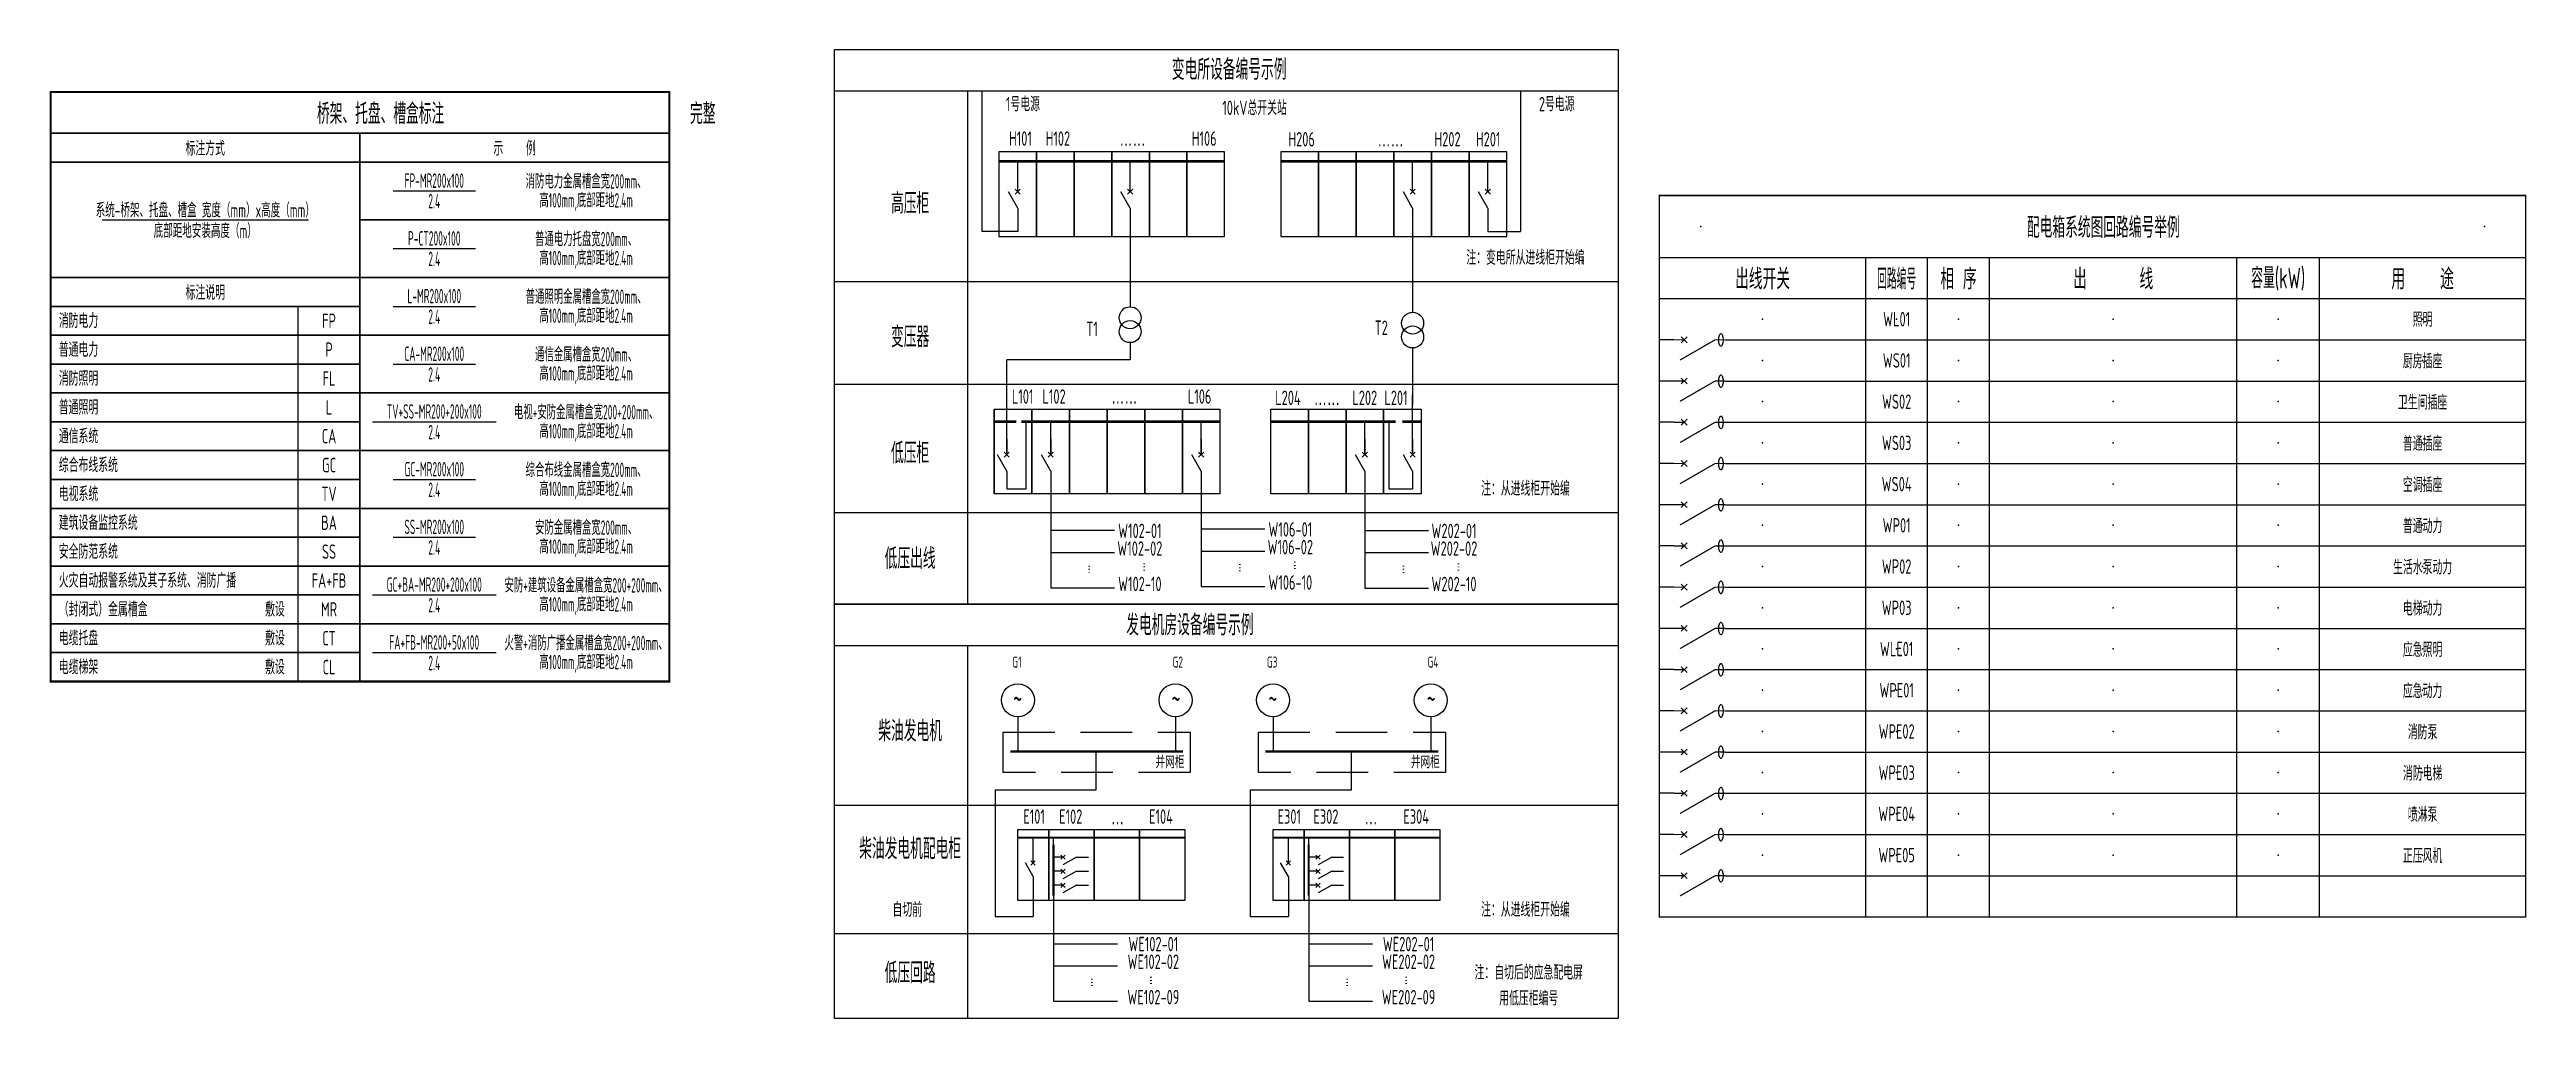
# Model space of a CAD drawing. Header units: millimetres. Extents: x -716506 to 4754388, y -184455 to 3397362.
# Drawn here: x -627982 to -567939, y 179257 to 202762 of the extents above; entities that cross this region are included whole.
import ezdxf
from ezdxf.enums import TextEntityAlignment as Align

# ---------------------------------------------------------------- set-up
doc = ezdxf.new("R2010")
doc.units = ezdxf.units.MM
doc.header["$LTSCALE"] = 1000
doc.header["$MEASUREMENT"] = 0
doc.linetypes.add('HIDDEN', pattern=[0.375, 0.25, -0.125])
for name, color, linetype in [('0E-SY-L', 7, 'Continuous'), ('E-POWR-DEVC', 3, 'Continuous'), ('E-POWR-EQPM', 3, 'Continuous'), ('E-UNIV-AB', 10, 'Continuous'), ('E-UNIV-DIAG', 2, 'Continuous'), ('E-UNIV-NOTE', 6, 'Continuous'), ('E-UNIV-WIRE', 4, 'Continuous')]:
    doc.layers.add(name, color=color, linetype=linetype)
doc.styles.get("Standard").update_dxf_attribs({"font": ''})
doc.styles.add('TH-STYLE3', font='tssdeng.shx', dxfattribs={"width": 0.65, "bigfont": 'tssdchn.shx'})
doc.styles.get('Standard').set_extended_font_data('SimSun')

msp = doc.modelspace()

# ---------------------------------------------------------------- texts
at = {"layer": '0E-SY-L', "color": 3, "ltscale": 1.5, "style": 'TH-STYLE3', "width": 0.65}
msp.add_text('…', height=266.67, rotation=90, dxfattribs=at).set_placement((-595137.29, 190154.22), align=Align.CENTER)
at = {"layer": 'E-POWR-EQPM', "style": 'TH-STYLE3', "width": 0.65}
for p in [(-602760.54, 190155.96), (-599104.83, 190190.91), (-602691.99, 180132.39), (-596505.59, 180132.39)]:
    msp.add_text('…', height=266.67, rotation=90, dxfattribs=at).set_placement(p, align=Align.CENTER)
at = {"layer": 'E-POWR-EQPM', "linetype": 'HIDDEN', "ltscale": 1.5, "style": 'TH-STYLE3', "width": 0.65}
for p in [(-604513.55, 186730.26), (-600676.22, 186730.26), (-598327.15, 186730.26), (-594489.81, 186730.26)]:
    msp.add_text('~', height=533.33, dxfattribs=at).set_placement(p, align=Align.CENTER)
at = {"layer": 'E-UNIV-NOTE', "style": 'TH-STYLE3'}
for s, height, width, p in [('变电所设备编号示例', 500, 0.65, (-599386.79, 202303.86)), ('桥架、托盘、槽盒标注', 500, 0.65, (-619956.67, 201232.05)), ('完整', 500, 0.65, (-612147.25, 201232.05)), ('标注方式', 350, 0.65, (-624206.67, 200382.05)), ('示    例', 350, 0.65, (-616706.67, 200382.05)), ('FP-MR200x100', 350, 0.5, (-618655.62, 199582.05)), ('消防电力金属槽盒宽200mm、', 350, 0.5, (-614975.04, 199582.05)), ('系统-桥架、托盘、槽盒 宽度（mm）x高度（mm）', 350, 0.6, (-624206.67, 198882.05)), ('2.4', 350, 0.5, (-618655.62, 199082.05)), ('高100mm,底部距地2.4m', 350, 0.5, (-614975.04, 199082.05)), ('高压柜', 500, 0.65, (-607120.14, 199056.12)), ('配电箱系统图回路编号举例', 500, 0.65, (-578196.98, 198470.32)), ('底部距地安装高度（m）', 350, 0.6, (-624206.67, 198382.05)), ('P-CT200x100', 350, 0.5, (-618655.62, 198182.05)), ('普通电力托盘宽200mm、', 350, 0.5, (-614975.04, 198182.05)), ('2.4', 350, 0.5, (-618655.62, 197682.05)), ('高100mm,底部距地2.4m', 350, 0.5, (-614975.04, 197682.05)), ('标注说明', 350, 0.65, (-624206.67, 196882.05)), ('L-MR200x100', 350, 0.5, (-618655.62, 196782.05)), ('普通照明金属槽盒宽200mm、', 350, 0.5, (-614975.04, 196782.05)), ('出线开关', 500, 0.7, (-586456.67, 197220.32)), ('回路编号', 500, 0.5, (-583206.67, 197220.32)), ('相 序', 500, 0.7, (-581706.67, 197220.32)), ('出      线', 500, 0.7, (-577956.67, 197220.32)), ('容量(kW)', 500, 0.6, (-573956.67, 197220.32)), ('用    途', 500, 0.7, (-570456.67, 197220.32)), ('FP', 350, 0.65, (-621206.67, 196182.05)), ('2.4', 350, 0.5, (-618655.62, 196282.05)), ('高100mm,底部距地2.4m', 350, 0.5, (-614975.04, 196282.05)), ('WL01', 350, 0.65, (-583206.67, 196220.32)), ('照明', 350, 0.65, (-570456.67, 196220.32)), ('变压器', 500, 0.65, (-607120.14, 195817.65)), ('P', 350, 0.65, (-621206.67, 195482.05)), ('CA-MR200x100', 350, 0.5, (-618655.62, 195382.05)), ('通信金属槽盒宽200mm、', 350, 0.5, (-614975.04, 195382.05)), ('WS01', 350, 0.65, (-583206.67, 195220.32)), ('厨房插座', 350, 0.65, (-570456.67, 195220.32)), ('FL', 350, 0.65, (-621206.67, 194782.05)), ('2.4', 350, 0.5, (-618655.62, 194882.05)), ('高100mm,底部距地2.4m', 350, 0.5, (-614975.04, 194882.05)), ('L', 350, 0.65, (-621206.67, 194082.05)), ('TV+SS-MR200+200x100', 350, 0.5, (-618655.62, 193982.05)), ('电视+安防金属槽盒宽200+200mm、', 350, 0.5, (-614975.04, 193982.05)), ('WS02', 350, 0.65, (-583206.67, 194220.32)), ('卫生间插座', 350, 0.65, (-570456.67, 194220.32)), ('CA', 350, 0.65, (-621206.67, 193382.05)), ('2.4', 350, 0.5, (-618655.62, 193482.05)), ('高100mm,底部距地2.4m', 350, 0.5, (-614975.04, 193482.05)), ('WS03', 350, 0.65, (-583206.67, 193220.32)), ('普通插座', 350, 0.65, (-570456.67, 193220.32)), ('GC', 350, 0.65, (-621206.67, 192682.05)), ('GC-MR200x100', 350, 0.5, (-618655.62, 192582.05)), ('综合布线金属槽盒宽200mm、', 350, 0.5, (-614975.04, 192582.05)), ('低压柜', 500, 0.65, (-607120.14, 192997.64)), ('TV', 350, 0.65, (-621206.67, 191982.05)), ('2.4', 350, 0.5, (-618655.62, 192082.05)), ('高100mm,底部距地2.4m', 350, 0.5, (-614975.04, 192082.05)), ('WS04', 350, 0.65, (-583206.67, 192220.32)), ('空调插座', 350, 0.65, (-570456.67, 192220.32)), ('BA', 350, 0.65, (-621206.67, 191282.05)), ('SS-MR200x100', 350, 0.5, (-618655.62, 191182.05)), ('安防金属槽盒宽200mm、', 350, 0.5, (-614975.04, 191182.05)), ('WP01', 350, 0.65, (-583206.67, 191220.32)), ('普通动力', 350, 0.65, (-570456.67, 191220.32)), ('SS', 350, 0.65, (-621206.67, 190582.05)), ('2.4', 350, 0.5, (-618655.62, 190682.05)), ('高100mm,底部距地2.4m', 350, 0.5, (-614975.04, 190682.05)), ('低压出线', 500, 0.65, (-607120.14, 190438.21)), ('WP02', 350, 0.65, (-583206.67, 190220.32)), ('生活水泵动力', 350, 0.65, (-570456.67, 190220.32)), ('FA+FB', 350, 0.65, (-621206.67, 189882.05)), ('GC+BA-MR200+200x100', 350, 0.5, (-618655.62, 189782.05)), ('安防+建筑设备金属槽盒宽200+200mm、', 350, 0.5, (-614975.04, 189782.05)), ('MR', 350, 0.65, (-621206.67, 189182.05)), ('2.4', 350, 0.5, (-618655.62, 189282.05)), ('高100mm,底部距地2.4m', 350, 0.5, (-614975.04, 189282.05)), ('WP03', 350, 0.65, (-583206.67, 189220.32)), ('电梯动力', 350, 0.65, (-570456.67, 189220.32)), ('CT', 350, 0.65, (-621206.67, 188482.05)), ('FA+FB-MR200+50x100', 350, 0.5, (-618655.62, 188382.05)), ('火警+消防广播金属槽盒宽200+200mm、', 350, 0.5, (-614975.04, 188382.05)), ('发电机房设备编号示例', 500, 0.65, (-600337.93, 188828.78)), ('CL', 350, 0.65, (-621206.67, 187782.05)), ('2.4', 350, 0.5, (-618655.62, 187882.05)), ('高100mm,底部距地2.4m', 350, 0.5, (-614975.04, 187882.05)), ('WLE01', 350, 0.65, (-583206.67, 188220.32)), ('应急照明', 350, 0.65, (-570456.67, 188220.32)), ('WPE01', 350, 0.65, (-583206.67, 187220.32)), ('应急动力', 350, 0.65, (-570456.67, 187220.32)), ('柴油发电机', 500, 0.65, (-607120.14, 186256.47)), ('WPE02', 350, 0.65, (-583206.67, 186220.32)), ('消防泵', 350, 0.65, (-570456.67, 186220.32)), ('WPE03', 350, 0.65, (-583206.67, 185220.32)), ('消防电梯', 350, 0.65, (-570456.67, 185220.32)), ('WPE04', 350, 0.65, (-583206.67, 184220.32)), ('喷淋泵', 350, 0.65, (-570456.67, 184220.32)), ('柴油发电机配电柜', 500, 0.65, (-607120.14, 183399.44)), ('WPE05', 350, 0.65, (-583206.67, 183220.32)), ('正压风机', 350, 0.65, (-570456.67, 183220.32)), ('低压回路', 500, 0.65, (-607120.14, 180388.51))]:
    msp.add_text(s, height=height, dxfattribs=dict(at, width=width)).set_placement(p, align=Align.MIDDLE)
at = {"layer": 'E-UNIV-NOTE', "style": 'TH-STYLE3', "width": 0.65}
for s, p in [('1号电源', (-604385.45, 201264.29)), ('10kV总开关站', (-598770.39, 201172.19)), ('2号电源', (-591446.99, 201264.29)), ('H101', (-604446.47, 200426.42)), ('H102', (-603538.78, 200426.42)), ('H106', (-599991.93, 200426.42)), ('H206', (-597630.01, 200409.64)), ('H202', (-594093.27, 200409.64)), ('H201', (-593107.71, 200409.64)), ('……', (-601729.4, 200426.42)), ('……', (-595475.21, 200409.64)), ('注：变电所从进线柜开始编', (-592204.24, 197539.82)), ('T1', (-602709.23, 195811.05)), ('T2', (-595698.98, 195838.06)), ('L101', (-604392.8, 194169.59)), ('L102', (-603631.51, 194169.59)), ('……', (-601926.14, 194169.59)), ('L106', (-600102.25, 194169.59)), ('L204', (-597961.38, 194138.08)), ('……', (-597017.81, 194138.08)), ('L202', (-596099.8, 194138.08)), ('L201', (-595343.14, 194138.08)), ('注：从进线柜开始编', (-592204.24, 191937.6)), ('W102-01', (-601552.21, 190911.46)), ('W106-01', (-597904.73, 190946.41)), ('W202-01', (-593937.18, 190909.73)), ('W102-02', (-601552.21, 190482.25)), ('W106-02', (-597904.73, 190517.2)), ('W202-02', (-593937.18, 190480.51)), ('W102-10', (-601552.21, 189623.83)), ('W106-10', (-597904.73, 189658.78)), ('W202-10', (-593937.18, 189622.09)), ('E101', (-604115.66, 183979.55)), ('E102', (-603227.16, 183979.55)), ('E104', (-601039.26, 183979.55)), ('E301', (-597929.26, 183979.55)), ('E302', (-597040.76, 183979.55)), ('E304', (-594852.86, 183979.55)), ('…', (-602094.23, 183966.4)), ('…', (-595947.88, 183966.4)), ('自切前', (-607188.43, 181723.75)), ('注：从进线柜开始编', (-592204.24, 181723.75)), ('WE102-02', (-601224.54, 180458.68)), ('WE102-01', (-601224.54, 180887.89)), ('WE202-02', (-595038.14, 180458.68)), ('WE202-01', (-595038.14, 180887.89)), ('注：自切后的应急配电屏', (-592125.05, 180198.72)), ('WE102-09', (-601224.54, 179600.25)), ('WE202-09', (-595038.14, 179600.25)), ('用低压柜编号', (-592125.05, 179571.81))]:
    msp.add_text(s, height=350, dxfattribs=at).set_placement(p, align=Align.CENTER)
for s, p in [('消防电力', (-627756.67, 196182.05)), ('普通电力', (-627756.67, 195482.05)), ('消防照明', (-627756.67, 194782.05)), ('普通照明', (-627756.67, 194082.05)), ('通信系统', (-627756.67, 193382.05)), ('综合布线系统', (-627756.67, 192682.05)), ('电视系统', (-627756.67, 191982.05)), ('建筑设备监控系统', (-627756.67, 191282.05)), ('安全防范系统', (-627756.67, 190582.05)), ('火灾自动报警系统及其子系统、消防广播', (-627756.67, 189882.05)), ('（封闭式）金属槽盒', (-627756.67, 189182.05)), ('敷设', (-622756.67, 189182.05)), ('电缆托盘', (-627756.67, 188482.05)), ('敷设', (-622756.67, 188482.05)), ('电缆梯架', (-627756.67, 187782.05)), ('敷设', (-622756.67, 187782.05))]:
    msp.add_text(s, height=350, dxfattribs=at).set_placement(p, align=Align.MIDDLE_LEFT)
for p in [(-601427.85, 190211.43), (-597772.14, 190246.38), (-593804.6, 190209.69), (-601261.15, 180180.11), (-595074.75, 180180.11)]:
    msp.add_text('…', height=266.67, rotation=90, dxfattribs=at).set_placement(p, align=Align.CENTER)
at = {"layer": 'E-UNIV-NOTE', "linetype": 'Continuous', "style": 'TH-STYLE3', "width": 0.65}
for s, height, p in [('G1', 266.667, (-604531.08, 187769.93)), ('G2', 266.667, (-600631.79, 187769.93)), ('G3', 266.667, (-598344.68, 187769.93)), ('G4', 266.667, (-594445.39, 187769.93)), ('并网柜', 300, (-600820.24, 185326.83)), ('并网柜', 300, (-594633.84, 185326.83))]:
    msp.add_text(s, height=height, dxfattribs=at).set_placement(p, align=Align.CENTER)

# ---------------------------------------------------------------- blocks, each defined once
blk = doc.blocks.new('E-BQR101')
at = {"color": 3}
for p, q in [((-0.71, -3.21), (0.71, -1.79)), ((-0.71, -1.79), (0.71, -3.21))]:
    blk.add_line(p, q, dxfattribs=at)
at = {"color": 3, "const_width": 0.3}
for points in [[(0, 0), (0, -2.5)], [(0, -10), (-4.91, -1.5)], [(0, -10), (0, -12.5)]]:
    blk.add_lwpolyline(points, dxfattribs=at)
at = {"color": 3}
blk.add_lwpolyline([(-1.52, -11.39, 0.197687), (-1.44, -11.59, 0.098837), (-1.08, -11.83, 0.056196), (-0.64, -11.95, 0.042901), (-0.04, -12.01, 0.042901), (0.56, -11.95, 0.056196), (1.01, -11.83, 0.098837), (1.36, -11.59, 0.197687), (1.44, -11.39, 0.197687), (1.36, -11.19, 0.098837), (1.01, -10.95, 0.056196), (0.56, -10.82, 0.042901), (-0.04, -10.77, 0.042901), (-0.64, -10.82, 0.056196), (-1.08, -10.95, 0.098837), (-1.44, -11.19, 0.197687)], format="xyb", close=True, dxfattribs=at)
at = {"layer": 'E-UNIV-AB', "width": 0.6, "flags": 9}
blk.add_attdef('QR', text='', height=3.99, dxfattribs=at).set_placement((5, -4.95), align=Align.MIDDLE)

# ---------------------------------------------------------------- linework, layer by layer
msp.add_line((-588956.67, 196220.32), (-588956.67, 197720.32))
for p in [(-587956.67, 198470.32), (-577875.44, 198470.32), (-568956.67, 198470.32), (-586456.67, 196220.32), (-583206.67, 196220.32), (-581706.67, 196220.32), (-577956.67, 196220.32), (-573956.67, 196220.32), (-570456.67, 196220.32), (-586456.67, 195220.32), (-583206.67, 195220.32), (-581706.67, 195220.32), (-577956.67, 195220.32), (-573956.67, 195220.32), (-570456.67, 195220.32), (-586456.67, 194220.32), (-583206.67, 194220.32), (-581706.67, 194220.32), (-577956.67, 194220.32), (-573956.67, 194220.32), (-570456.67, 194220.32), (-586456.67, 193220.32), (-583206.67, 193220.32), (-581706.67, 193220.32), (-577956.67, 193220.32), (-573956.67, 193220.32), (-570456.67, 193220.32), (-586456.67, 192220.32), (-583206.67, 192220.32), (-581706.67, 192220.32), (-577956.67, 192220.32), (-573956.67, 192220.32), (-570456.67, 192220.32), (-586456.67, 191220.32), (-583206.67, 191220.32), (-581706.67, 191220.32), (-577956.67, 191220.32), (-573956.67, 191220.32), (-570456.67, 191220.32), (-586456.67, 190220.32), (-583206.67, 190220.32), (-581706.67, 190220.32), (-577956.67, 190220.32), (-573956.67, 190220.32), (-570456.67, 190220.32), (-586456.67, 189220.32), (-583206.67, 189220.32), (-581706.67, 189220.32), (-577956.67, 189220.32), (-573956.67, 189220.32), (-570456.67, 189220.32), (-586456.67, 188220.32), (-583206.67, 188220.32), (-581706.67, 188220.32), (-577956.67, 188220.32), (-573956.67, 188220.32), (-570456.67, 188220.32), (-586456.67, 187220.32), (-583206.67, 187220.32), (-581706.67, 187220.32), (-577956.67, 187220.32), (-573956.67, 187220.32), (-570456.67, 187220.32), (-586456.67, 186220.32), (-583206.67, 186220.32), (-581706.67, 186220.32), (-577956.67, 186220.32), (-573956.67, 186220.32), (-570456.67, 186220.32), (-586456.67, 185220.32), (-583206.67, 185220.32), (-581706.67, 185220.32), (-577956.67, 185220.32), (-573956.67, 185220.32), (-570456.67, 185220.32), (-586456.67, 184220.32), (-583206.67, 184220.32), (-581706.67, 184220.32), (-577956.67, 184220.32), (-573956.67, 184220.32), (-570456.67, 184220.32), (-586456.67, 183220.32), (-583206.67, 183220.32), (-581706.67, 183220.32), (-577956.67, 183220.32), (-573956.67, 183220.32), (-570456.67, 183220.32)]:
    msp.add_point(p)
at = {"layer": '0E-SY-L', "color": 3, "ltscale": 1.5}
for p, q in [((-594939, 198914.44), (-594939, 196391.26)), ((-594939, 195523.14), (-594939, 194138.56)), ((-594939, 192931.94), (-594939, 194374.71)), ((-596098.29, 192931.94), (-596098.29, 193733.75)), ((-595513.8, 193733.75), (-595513.8, 192101.75)), ((-596098.29, 192531.94), (-596098.29, 189699.55)), ((-594939, 192531.94), (-594939, 192101.75)), ((-595513.8, 192101.75), (-594939, 192101.75)), ((-596098.29, 191096.88), (-594550.92, 191096.88)), ((-596098.29, 190557.97), (-594550.92, 190557.97)), ((-596098.29, 189699.55), (-594550.92, 189699.55))]:
    msp.add_line(p, q, dxfattribs=at)
at = {"layer": '0E-SY-L', "ltscale": 1.5}
for p, q in [((-596098.29, 193315.91), (-596098.29, 192931.94)), ((-594939, 193315.91), (-594939, 192931.94))]:
    msp.add_line(p, q, dxfattribs=at)
at = {"layer": '0E-SY-L'}
for p, q in [((-604508.32, 186577.44), (-604508.32, 185731.58)), ((-600687.32, 186577.44), (-600687.32, 185731.58)), ((-598321.92, 186577.44), (-598321.92, 185731.58)), ((-594500.92, 186577.44), (-594500.92, 185731.58))]:
    msp.add_line(p, q, dxfattribs=at)
at = {"layer": '0E-SY-L', "color": 3, "ltscale": 1.5, "const_width": 64}
for points in [[(-598377.97, 193733.75), (-595353.26, 193733.75)], [(-595186.42, 193733.75), (-594730.48, 193733.75)]]:
    msp.add_lwpolyline(points, dxfattribs=at)
at = {"layer": 'E-POWR-EQPM'}
for p, q in [((-605382.56, 201761.98), (-605382.56, 198346.38)), ((-592324.94, 201761.98), (-592324.94, 198346.38)), ((-604513.01, 199314.44), (-604513.01, 200044.17)), ((-601786.91, 199314.44), (-601786.91, 200044.17)), ((-594939, 199314.44), (-594939, 200044.17)), ((-593115.26, 199314.44), (-593115.26, 200044.17)), ((-604513.01, 198914.44), (-604513.01, 198346.38)), ((-593115.26, 198914.44), (-593115.26, 198346.38)), ((-604513.01, 198346.38), (-605382.56, 198346.38)), ((-593115.26, 198346.38), (-592324.94, 198346.38)), ((-601786.91, 195233.79), (-604778.52, 195233.79)), ((-601786.91, 195653.12), (-601786.91, 195233.79)), ((-604305.99, 192101.75), (-604305.99, 193733.75)), ((-604778.52, 192101.75), (-604305.99, 192101.75)), ((-603644.77, 181069.27), (-602097.4, 181069.27)), ((-597458.36, 181069.27), (-595910.99, 181069.27)), ((-603644.77, 180536.14), (-602097.4, 180536.14)), ((-597458.36, 180536.14), (-595910.99, 180536.14)), ((-603644.77, 179677.71), (-602097.4, 179677.71)), ((-597458.36, 179677.71), (-595910.99, 179677.71))]:
    msp.add_line(p, q, dxfattribs=at)
at = {"layer": 'E-POWR-EQPM', "linetype": 'Continuous'}
for p, q in [((-604450.5, 199376.98), (-604575.52, 199251.89)), ((-604575.52, 199376.98), (-604450.5, 199251.89)), ((-601724.4, 199376.98), (-601849.42, 199251.89)), ((-601849.42, 199376.98), (-601724.4, 199251.89)), ((-594876.49, 199376.98), (-595001.51, 199251.89)), ((-595001.51, 199376.98), (-594876.49, 199251.89)), ((-593052.75, 199376.98), (-593177.76, 199251.89)), ((-593177.76, 199376.98), (-593052.75, 199251.89)), ((-604513.01, 198914.44), (-604737.44, 199313.31)), ((-601786.91, 198914.44), (-602011.34, 199313.31)), ((-594939, 198914.44), (-595163.43, 199313.31)), ((-593115.26, 198914.44), (-593339.69, 199313.31)), ((-604778.52, 192531.94), (-605002.95, 192930.82)), ((-604716.01, 192994.49), (-604841.03, 192869.4)), ((-604841.03, 192994.49), (-604716.01, 192869.4)), ((-603713.32, 192531.94), (-603937.75, 192930.82)), ((-603650.81, 192994.49), (-603775.82, 192869.4)), ((-603775.82, 192994.49), (-603650.81, 192869.4)), ((-600065.83, 192531.94), (-600290.26, 192930.82)), ((-600003.33, 192994.49), (-600128.34, 192869.4)), ((-600128.34, 192994.49), (-600003.33, 192869.4)), ((-596098.29, 192531.94), (-596322.72, 192930.82)), ((-596035.78, 192994.49), (-596160.8, 192869.4)), ((-596160.8, 192994.49), (-596035.78, 192869.4)), ((-594939, 192531.94), (-595163.43, 192930.82)), ((-594876.49, 192994.49), (-595001.51, 192869.4)), ((-595001.51, 192994.49), (-594876.49, 192869.4))]:
    msp.add_line(p, q, dxfattribs=at)
at = {"layer": 'E-POWR-EQPM', "ltscale": 1.5}
for p, q in [((-601786.91, 198914.44), (-601786.91, 196521.23)), ((-604778.52, 192931.94), (-604778.52, 195233.79)), ((-603713.32, 192931.94), (-603713.32, 193733.75)), ((-600065.83, 192931.94), (-600065.83, 193733.75)), ((-604778.52, 193315.91), (-604778.52, 192931.94)), ((-603713.32, 193315.91), (-603713.32, 192931.94)), ((-600065.83, 193315.91), (-600065.83, 192931.94)), ((-604778.52, 192531.94), (-604778.52, 192101.75)), ((-603713.32, 192531.94), (-603713.32, 189701.29)), ((-600065.83, 192531.94), (-600065.83, 189736.24)), ((-603713.32, 191098.62), (-602165.95, 191098.62)), ((-600065.83, 191133.57), (-598518.46, 191133.57)), ((-603713.32, 190559.71), (-602165.95, 190559.71)), ((-600065.83, 190594.66), (-598518.46, 190594.66)), ((-600065.83, 189736.24), (-598518.46, 189736.24)), ((-603713.32, 189701.29), (-602165.95, 189701.29)), ((-602616.76, 185731.58), (-602616.76, 184793.85)), ((-596430.36, 185731.58), (-596430.36, 184793.85)), ((-602616.76, 184793.85), (-605060.87, 184793.85)), ((-605060.87, 184793.85), (-605060.87, 181729.84)), ((-596430.36, 184793.85), (-598874.46, 184793.85)), ((-598874.46, 184793.85), (-598874.46, 181729.84)), ((-604138.36, 183032.15), (-604138.36, 183640.27)), ((-603644.29, 183173.48), (-603644.29, 183640.27)), ((-603416.82, 183170.23), (-603642.34, 183170.23)), ((-603468.94, 183222.32), (-603364.7, 183118.14)), ((-603468.94, 183118.14), (-603364.7, 183222.32)), ((-603083.49, 183170.23), (-603415.88, 182983.21)), ((-603083.49, 183170.23), (-602798.29, 183170.23)), ((-597951.96, 183032.15), (-597951.96, 183640.27)), ((-597457.89, 183173.48), (-597457.89, 183640.27)), ((-597230.42, 183170.23), (-597455.94, 183170.23)), ((-597282.54, 183222.32), (-597178.3, 183118.14)), ((-597282.54, 183118.14), (-597178.3, 183222.32)), ((-596897.09, 183170.23), (-597229.48, 182983.21)), ((-596897.09, 183170.23), (-596611.88, 183170.23)), ((-604138.36, 182698.82), (-604325.39, 183031.21)), ((-604086.27, 183084.27), (-604190.45, 182980.03)), ((-604190.45, 183084.27), (-604086.27, 182980.03)), ((-604138.36, 182698.82), (-604138.36, 181729.84)), ((-603416.82, 182830.04), (-603642.34, 182830.04)), ((-603468.94, 182882.13), (-603364.7, 182777.95)), ((-603468.94, 182777.95), (-603364.7, 182882.13)), ((-603468.94, 182541.94), (-603364.7, 182437.77)), ((-603468.94, 182437.77), (-603364.7, 182541.94)), ((-603468.94, 182541.94), (-603364.7, 182437.77)), ((-603468.94, 182437.77), (-603364.7, 182541.94)), ((-603083.49, 182830.04), (-603415.88, 182643.02)), ((-603083.49, 182830.04), (-602798.29, 182830.04)), ((-597951.96, 182698.82), (-598138.99, 183031.21)), ((-597899.87, 183084.27), (-598004.05, 182980.03)), ((-598004.05, 183084.27), (-597899.87, 182980.03)), ((-597951.96, 182698.82), (-597951.96, 181729.84)), ((-597230.42, 182830.04), (-597455.94, 182830.04)), ((-597282.54, 182882.13), (-597178.3, 182777.95)), ((-597282.54, 182777.95), (-597178.3, 182882.13)), ((-597282.54, 182541.94), (-597178.3, 182437.77)), ((-597282.54, 182437.77), (-597178.3, 182541.94)), ((-597282.54, 182541.94), (-597178.3, 182437.77)), ((-597282.54, 182437.77), (-597178.3, 182541.94)), ((-596897.09, 182830.04), (-597229.48, 182643.02)), ((-596897.09, 182830.04), (-596611.88, 182830.04)), ((-603644.29, 182235.83), (-603644.77, 179677.71)), ((-603416.82, 182489.86), (-603642.34, 182489.86)), ((-603416.82, 182489.86), (-603642.34, 182489.86)), ((-603083.49, 182489.86), (-603415.88, 182302.83)), ((-603083.49, 182489.86), (-603415.88, 182302.83)), ((-603083.49, 182489.86), (-602798.29, 182489.86)), ((-603083.49, 182489.86), (-602798.29, 182489.86)), ((-597457.89, 182235.83), (-597458.36, 179677.71)), ((-597230.42, 182489.86), (-597455.94, 182489.86)), ((-597230.42, 182489.86), (-597455.94, 182489.86)), ((-596897.09, 182489.86), (-597229.48, 182302.83)), ((-596897.09, 182489.86), (-597229.48, 182302.83)), ((-596897.09, 182489.86), (-596611.88, 182489.86)), ((-596897.09, 182489.86), (-596611.88, 182489.86)), ((-605060.87, 181729.84), (-604138.36, 181729.84)), ((-598874.46, 181729.84), (-597951.96, 181729.84))]:
    msp.add_line(p, q, dxfattribs=at)
at = {"layer": 'E-POWR-EQPM', "const_width": 64}
for points in [[(-599497.72, 200046.52), (-604968.94, 200046.52)], [(-592659.32, 200046.52), (-598130.55, 200046.52)]]:
    msp.add_lwpolyline(points, dxfattribs=at)
at = {"layer": 'E-POWR-EQPM'}
for points in [[(-604057.07, 200278.16), (-604968.94, 200278.16), (-604968.94, 198225.51), (-604057.07, 198225.51)], [(-603145.2, 200278.16), (-604057.07, 200278.16), (-604057.07, 198225.51), (-603145.2, 198225.51)], [(-602233.33, 200278.16), (-603145.2, 200278.16), (-603145.2, 198225.51), (-602233.33, 198225.51)], [(-601321.46, 200278.16), (-602233.33, 200278.16), (-602233.33, 198225.51), (-601321.46, 198225.51)], [(-600409.59, 200278.16), (-601321.46, 200278.16), (-601321.46, 198225.51), (-600409.59, 198225.51)], [(-599497.72, 200278.16), (-600409.59, 200278.16), (-600409.59, 198225.51), (-599497.72, 198225.51)], [(-597218.68, 200278.16), (-598130.55, 200278.16), (-598130.55, 198225.51), (-597218.68, 198225.51)], [(-596306.81, 200278.16), (-597218.68, 200278.16), (-597218.68, 198225.51), (-596306.81, 198225.51)], [(-595394.93, 200278.16), (-596306.81, 200278.16), (-596306.81, 198225.51), (-595394.93, 198225.51)], [(-594483.06, 200278.16), (-595394.93, 200278.16), (-595394.93, 198225.51), (-594483.06, 198225.51)], [(-593571.19, 200278.16), (-594483.06, 200278.16), (-594483.06, 198225.51), (-593571.19, 198225.51)], [(-592659.32, 200278.16), (-593571.19, 200278.16), (-593571.19, 198225.51), (-592659.32, 198225.51)], [(-605081.12, 194039.03), (-604169.25, 194039.03), (-604169.25, 191986.38), (-605081.12, 191986.38)], [(-604169.25, 194039.03), (-603257.38, 194039.03), (-603257.38, 191986.38), (-604169.25, 191986.38)], [(-603257.38, 194039.03), (-602345.51, 194039.03), (-602345.51, 191986.38), (-603257.38, 191986.38)], [(-602345.51, 194039.03), (-601433.64, 194039.03), (-601433.64, 191986.38), (-602345.51, 191986.38)], [(-601433.64, 194039.03), (-600521.77, 194039.03), (-600521.77, 191986.38), (-601433.64, 191986.38)], [(-600521.77, 194039.03), (-599609.9, 194039.03), (-599609.9, 191986.38), (-600521.77, 191986.38)], [(-598377.97, 194039.03), (-597466.1, 194039.03), (-597466.1, 191986.38), (-598377.97, 191986.38)], [(-597466.1, 194039.03), (-596554.23, 194039.03), (-596554.23, 191986.38), (-597466.1, 191986.38)], [(-596554.23, 194039.03), (-595642.36, 194039.03), (-595642.36, 191986.38), (-596554.23, 191986.38)], [(-595642.36, 194039.03), (-594730.48, 194039.03), (-594730.48, 191986.38), (-595642.36, 191986.38)]]:
    msp.add_lwpolyline(points, close=True, dxfattribs=at)
msp.add_lwpolyline([(-605081.12, 194039.03), (-605081.12, 191986.38)], dxfattribs=at)
at = {"layer": 'E-POWR-EQPM', "ltscale": 1.5}
for points, const_width in [([(-605081.12, 193733.75), (-604542.61, 193733.75)], 64), ([(-604422.53, 193733.75), (-599609.9, 193733.75)], 64), ([(-604692.66, 185731.58), (-600502.98, 185731.58)], 53.33), ([(-598506.26, 185731.58), (-594316.58, 185731.58)], 53.33), ([(-600456.32, 183642.22), (-604518.31, 183642.22)], 53.33), ([(-603644.29, 182235.83), (-603644.29, 183477.54)], 53.33), ([(-594269.91, 183642.22), (-598331.91, 183642.22)], 53.33), ([(-597457.89, 182235.83), (-597457.89, 183477.54)], 53.33)]:
    msp.add_lwpolyline(points, dxfattribs=dict(at, const_width=const_width))
at = {"layer": 'E-POWR-EQPM', "linetype": 'HIDDEN', "ltscale": 5}
for points in [[(-604864.31, 185221.15), (-604864.31, 186201.96), (-600331.33, 186201.96), (-600331.33, 185221.15)], [(-598677.91, 185221.15), (-598677.91, 186201.96), (-594144.93, 186201.96), (-594144.93, 185221.15)]]:
    msp.add_lwpolyline(points, close=True, dxfattribs=at)
at = {"layer": 'E-POWR-EQPM', "ltscale": 1.5}
for points in [[(-603758.42, 183835.26), (-604518.31, 183835.26), (-604518.31, 182124.71), (-603758.42, 182124.71)], [(-602657.72, 183835.26), (-603758.42, 183835.26), (-603758.42, 182124.71), (-602657.72, 182124.71)], [(-601557.02, 183835.26), (-602657.72, 183835.26), (-602657.72, 182124.71), (-601557.02, 182124.71)], [(-600456.32, 183835.26), (-601557.02, 183835.26), (-601557.02, 182124.71), (-600456.32, 182124.71)], [(-597572.02, 183835.26), (-598331.91, 183835.26), (-598331.91, 182124.71), (-597572.02, 182124.71)], [(-596471.32, 183835.26), (-597572.02, 183835.26), (-597572.02, 182124.71), (-596471.32, 182124.71)], [(-595370.61, 183835.26), (-596471.32, 183835.26), (-596471.32, 182124.71), (-595370.61, 182124.71)], [(-594269.91, 183835.26), (-595370.61, 183835.26), (-595370.61, 182124.71), (-594269.91, 182124.71)]]:
    msp.add_lwpolyline(points, close=True, dxfattribs=at)
at = {"layer": 'E-POWR-EQPM'}
for centre, radius in [((-601786.91, 196254.57), 266.67), ((-594939, 196124.59), 266.67), ((-601786.91, 195919.78), 266.67), ((-594939, 195789.81), 266.67), ((-604508.32, 186977.44), 400), ((-600687.32, 186977.44), 400), ((-598321.92, 186977.44), 400), ((-594500.92, 186977.44), 400)]:
    msp.add_circle(centre, radius, dxfattribs=at)
at = {"layer": 'E-UNIV-DIAG'}
for p, q in [((-608956.67, 201761.98), (-589956.67, 201761.98)), ((-605725.79, 201761.98), (-605725.79, 189306.94)), ((-621456.67, 200732.05), (-612956.67, 200732.05)), ((-620456.67, 200032.05), (-620456.67, 200732.05)), ((-620456.67, 200032.05), (-612956.67, 200032.05)), ((-620456.67, 198632.05), (-612956.67, 198632.05)), ((-588956.67, 197720.32), (-567956.67, 197720.32)), ((-583956.67, 196720.32), (-583956.67, 197720.32)), ((-582456.67, 196720.32), (-582456.67, 197720.32)), ((-580956.67, 196720.32), (-580956.67, 197720.32)), ((-574956.67, 196720.32), (-574956.67, 197720.32)), ((-572956.67, 196720.32), (-572956.67, 197720.32)), ((-620456.67, 197232.05), (-612956.67, 197232.05)), ((-620456.67, 196532.05), (-620456.67, 197232.05)), ((-608956.67, 197132.98), (-589956.67, 197132.98)), ((-621956.67, 195832.05), (-621956.67, 196532.05)), ((-583956.67, 195720.32), (-583956.67, 196720.32)), ((-582456.67, 195720.32), (-582456.67, 196720.32)), ((-580956.67, 195720.32), (-580956.67, 196720.32)), ((-574956.67, 195720.32), (-574956.67, 196720.32)), ((-572956.67, 195720.32), (-572956.67, 196720.32)), ((-621956.67, 195132.05), (-621956.67, 195832.05)), ((-587356.67, 195720.32), (-567956.67, 195720.32)), ((-583956.67, 194720.32), (-583956.67, 195720.32)), ((-582456.67, 194720.32), (-582456.67, 195720.32)), ((-580956.67, 194720.32), (-580956.67, 195720.32)), ((-574956.67, 194720.32), (-574956.67, 195720.32)), ((-572956.67, 194720.32), (-572956.67, 195720.32)), ((-621956.67, 194432.05), (-621956.67, 195132.05)), ((-608956.67, 194645.61), (-589956.67, 194645.61)), ((-587356.67, 194720.32), (-567956.67, 194720.32)), ((-583956.67, 193720.32), (-583956.67, 194720.32)), ((-582456.67, 193720.32), (-582456.67, 194720.32)), ((-580956.67, 193720.32), (-580956.67, 194720.32)), ((-574956.67, 193720.32), (-574956.67, 194720.32)), ((-572956.67, 193720.32), (-572956.67, 194720.32)), ((-621956.67, 193732.05), (-621956.67, 194432.05)), ((-620456.67, 194432.05), (-612956.67, 194432.05)), ((-621956.67, 193032.05), (-621956.67, 193732.05)), ((-587356.67, 193720.32), (-567956.67, 193720.32)), ((-583956.67, 192720.32), (-583956.67, 193720.32)), ((-582456.67, 192720.32), (-582456.67, 193720.32)), ((-580956.67, 192720.32), (-580956.67, 193720.32)), ((-574956.67, 192720.32), (-574956.67, 193720.32)), ((-572956.67, 192720.32), (-572956.67, 193720.32)), ((-621956.67, 192332.05), (-621956.67, 193032.05)), ((-620456.67, 193032.05), (-612956.67, 193032.05)), ((-621956.67, 191632.05), (-621956.67, 192332.05)), ((-587356.67, 192720.32), (-567956.67, 192720.32)), ((-583956.67, 191720.32), (-583956.67, 192720.32)), ((-582456.67, 191720.32), (-582456.67, 192720.32)), ((-580956.67, 191720.32), (-580956.67, 192720.32)), ((-574956.67, 191720.32), (-574956.67, 192720.32)), ((-572956.67, 191720.32), (-572956.67, 192720.32)), ((-621956.67, 190932.05), (-621956.67, 191632.05)), ((-587356.67, 191720.32), (-567956.67, 191720.32)), ((-583956.67, 190720.32), (-583956.67, 191720.32)), ((-582456.67, 190720.32), (-582456.67, 191720.32)), ((-580956.67, 190720.32), (-580956.67, 191720.32)), ((-574956.67, 190720.32), (-574956.67, 191720.32)), ((-572956.67, 190720.32), (-572956.67, 191720.32)), ((-608956.67, 191530.76), (-589956.67, 191530.76)), ((-621956.67, 190232.05), (-621956.67, 190932.05)), ((-587356.67, 190720.32), (-567956.67, 190720.32)), ((-583956.67, 189720.32), (-583956.67, 190720.32)), ((-582456.67, 189720.32), (-582456.67, 190720.32)), ((-580956.67, 189720.32), (-580956.67, 190720.32)), ((-574956.67, 189720.32), (-574956.67, 190720.32)), ((-572956.67, 189720.32), (-572956.67, 190720.32)), ((-621956.67, 189532.05), (-621956.67, 190232.05)), ((-621956.67, 188832.05), (-621956.67, 189532.05)), ((-587356.67, 189720.32), (-567956.67, 189720.32)), ((-583956.67, 188720.32), (-583956.67, 189720.32)), ((-582456.67, 188720.32), (-582456.67, 189720.32)), ((-580956.67, 188720.32), (-580956.67, 189720.32)), ((-574956.67, 188720.32), (-574956.67, 189720.32)), ((-572956.67, 188720.32), (-572956.67, 189720.32)), ((-621956.67, 188132.05), (-621956.67, 188832.05)), ((-587356.67, 188720.32), (-567956.67, 188720.32)), ((-583956.67, 187720.32), (-583956.67, 188720.32)), ((-582456.67, 187720.32), (-582456.67, 188720.32)), ((-580956.67, 187720.32), (-580956.67, 188720.32)), ((-574956.67, 187720.32), (-574956.67, 188720.32)), ((-572956.67, 187720.32), (-572956.67, 188720.32)), ((-621956.67, 187432.05), (-621956.67, 188132.05)), ((-608956.67, 188306.94), (-589956.67, 188306.94)), ((-605725.79, 188306.94), (-605725.79, 179257.24)), ((-587356.67, 187720.32), (-567956.67, 187720.32)), ((-583956.67, 186720.32), (-583956.67, 187720.32)), ((-582456.67, 186720.32), (-582456.67, 187720.32)), ((-580956.67, 186720.32), (-580956.67, 187720.32)), ((-574956.67, 186720.32), (-574956.67, 187720.32)), ((-572956.67, 186720.32), (-572956.67, 187720.32)), ((-587356.67, 186720.32), (-567956.67, 186720.32)), ((-583956.67, 185720.32), (-583956.67, 186720.32)), ((-582456.67, 185720.32), (-582456.67, 186720.32)), ((-580956.67, 185720.32), (-580956.67, 186720.32)), ((-574956.67, 185720.32), (-574956.67, 186720.32)), ((-572956.67, 185720.32), (-572956.67, 186720.32)), ((-587356.67, 185720.32), (-567956.67, 185720.32)), ((-583956.67, 184720.32), (-583956.67, 185720.32)), ((-582456.67, 184720.32), (-582456.67, 185720.32)), ((-580956.67, 184720.32), (-580956.67, 185720.32)), ((-574956.67, 184720.32), (-574956.67, 185720.32)), ((-572956.67, 184720.32), (-572956.67, 185720.32)), ((-608956.67, 184430.74), (-589956.67, 184430.74)), ((-587356.67, 184720.32), (-567956.67, 184720.32)), ((-583956.67, 183720.32), (-583956.67, 184720.32)), ((-582456.67, 183720.32), (-582456.67, 184720.32)), ((-580956.67, 183720.32), (-580956.67, 184720.32)), ((-574956.67, 183720.32), (-574956.67, 184720.32)), ((-572956.67, 183720.32), (-572956.67, 184720.32)), ((-587356.67, 183720.32), (-567956.67, 183720.32)), ((-583956.67, 182720.32), (-583956.67, 183720.32)), ((-582456.67, 182720.32), (-582456.67, 183720.32)), ((-580956.67, 182720.32), (-580956.67, 183720.32)), ((-574956.67, 182720.32), (-574956.67, 183720.32)), ((-572956.67, 182720.32), (-572956.67, 183720.32)), ((-587356.67, 182720.32), (-567956.67, 182720.32)), ((-583956.67, 181720.32), (-583956.67, 182720.32)), ((-582456.67, 181720.32), (-582456.67, 182720.32)), ((-580956.67, 181720.32), (-580956.67, 182720.32)), ((-574956.67, 181720.32), (-574956.67, 182720.32)), ((-572956.67, 181720.32), (-572956.67, 182720.32)), ((-608956.67, 181316.9), (-589956.67, 181316.9))]:
    msp.add_line(p, q, dxfattribs=at)
for points in [[(-608956.67, 202761.98), (-589956.67, 202761.98), (-589956.67, 189306.94), (-608956.67, 189306.94)], [(-612956.67, 200732.05), (-627956.67, 200732.05), (-627956.67, 201732.05), (-612956.67, 201732.05)], [(-620456.67, 200032.05), (-627956.67, 200032.05), (-627956.67, 200732.05), (-620456.67, 200732.05)], [(-612956.67, 200032.05), (-620456.67, 200032.05), (-620456.67, 200732.05), (-612956.67, 200732.05)], [(-620456.67, 197232.05), (-627956.67, 197232.05), (-627956.67, 200032.05), (-620456.67, 200032.05)], [(-620456.67, 200032.05), (-612956.67, 200032.05), (-612956.67, 198632.05), (-620456.67, 198632.05)], [(-620456.67, 198632.05), (-612956.67, 198632.05), (-612956.67, 197232.05), (-620456.67, 197232.05)], [(-620456.67, 196532.05), (-627956.67, 196532.05), (-627956.67, 197232.05), (-620456.67, 197232.05)], [(-620456.67, 197232.05), (-612956.67, 197232.05), (-612956.67, 195832.05), (-620456.67, 195832.05)], [(-620456.67, 195832.05), (-627956.67, 195832.05), (-627956.67, 196532.05), (-620456.67, 196532.05)], [(-620456.67, 195132.05), (-627956.67, 195132.05), (-627956.67, 195832.05), (-620456.67, 195832.05)], [(-620456.67, 195832.05), (-612956.67, 195832.05), (-612956.67, 194432.05), (-620456.67, 194432.05)], [(-620456.67, 194432.05), (-627956.67, 194432.05), (-627956.67, 195132.05), (-620456.67, 195132.05)], [(-620456.67, 193732.05), (-627956.67, 193732.05), (-627956.67, 194432.05), (-620456.67, 194432.05)], [(-620456.67, 194432.05), (-612956.67, 194432.05), (-612956.67, 193032.05), (-620456.67, 193032.05)], [(-620456.67, 193032.05), (-627956.67, 193032.05), (-627956.67, 193732.05), (-620456.67, 193732.05)], [(-620456.67, 192332.05), (-627956.67, 192332.05), (-627956.67, 193032.05), (-620456.67, 193032.05)], [(-620456.67, 193032.05), (-612956.67, 193032.05), (-612956.67, 191632.05), (-620456.67, 191632.05)], [(-620456.67, 191632.05), (-627956.67, 191632.05), (-627956.67, 192332.05), (-620456.67, 192332.05)], [(-620456.67, 190932.05), (-627956.67, 190932.05), (-627956.67, 191632.05), (-620456.67, 191632.05)], [(-620456.67, 191632.05), (-612956.67, 191632.05), (-612956.67, 190232.05), (-620456.67, 190232.05)], [(-620456.67, 190232.05), (-627956.67, 190232.05), (-627956.67, 190932.05), (-620456.67, 190932.05)], [(-620456.67, 189532.05), (-627956.67, 189532.05), (-627956.67, 190232.05), (-620456.67, 190232.05)], [(-620456.67, 190232.05), (-612956.67, 190232.05), (-612956.67, 188832.05), (-620456.67, 188832.05)], [(-620456.67, 188832.05), (-627956.67, 188832.05), (-627956.67, 189532.05), (-620456.67, 189532.05)], [(-608956.67, 189306.94), (-589956.67, 189306.94), (-589956.67, 179257.24), (-608956.67, 179257.24)], [(-620456.67, 188132.05), (-627956.67, 188132.05), (-627956.67, 188832.05), (-620456.67, 188832.05)], [(-620456.67, 188832.05), (-612956.67, 188832.05), (-612956.67, 187432.05), (-620456.67, 187432.05)], [(-620456.67, 187432.05), (-627956.67, 187432.05), (-627956.67, 188132.05), (-620456.67, 188132.05)]]:
    msp.add_lwpolyline(points, close=True, dxfattribs=at)
at = {"layer": 'E-UNIV-DIAG', "const_width": 50}
msp.add_lwpolyline([(-612956.67, 187432.05), (-627956.67, 187432.05), (-627956.67, 201732.05), (-612956.67, 201732.05)], close=True, dxfattribs=at)
at = {"layer": 'E-UNIV-DIAG', "const_width": 35}
for points in [[(-588956.67, 196720.32), (-588956.67, 199220.32), (-567956.67, 199220.32), (-567956.67, 196720.32)], [(-567956.67, 196720.32), (-588956.67, 196720.32)], [(-588956.67, 196720.32), (-588956.67, 195720.32)], [(-567956.67, 195720.32), (-567956.67, 196720.32)], [(-588956.67, 195720.32), (-588956.67, 194720.32)], [(-567956.67, 194720.32), (-567956.67, 195720.32)], [(-588956.67, 194720.32), (-588956.67, 193720.32)], [(-567956.67, 193720.32), (-567956.67, 194720.32)], [(-588956.67, 193720.32), (-588956.67, 192720.32)], [(-567956.67, 192720.32), (-567956.67, 193720.32)], [(-588956.67, 192720.32), (-588956.67, 191720.32)], [(-567956.67, 191720.32), (-567956.67, 192720.32)], [(-588956.67, 191720.32), (-588956.67, 190720.32)], [(-567956.67, 190720.32), (-567956.67, 191720.32)], [(-588956.67, 190720.32), (-588956.67, 189720.32)], [(-567956.67, 189720.32), (-567956.67, 190720.32)], [(-588956.67, 189720.32), (-588956.67, 188720.32)], [(-567956.67, 188720.32), (-567956.67, 189720.32)], [(-588956.67, 188720.32), (-588956.67, 187720.32)], [(-567956.67, 187720.32), (-567956.67, 188720.32)], [(-588956.67, 187720.32), (-588956.67, 186720.32)], [(-567956.67, 186720.32), (-567956.67, 187720.32)], [(-588956.67, 186720.32), (-588956.67, 185720.32)], [(-567956.67, 185720.32), (-567956.67, 186720.32)], [(-588956.67, 185720.32), (-588956.67, 184720.32)], [(-567956.67, 184720.32), (-567956.67, 185720.32)], [(-588956.67, 184720.32), (-588956.67, 183720.32)], [(-567956.67, 183720.32), (-567956.67, 184720.32)], [(-588956.67, 183720.32), (-588956.67, 182720.32)], [(-567956.67, 182720.32), (-567956.67, 183720.32)], [(-588956.67, 182720.32), (-588956.67, 181720.32), (-567956.67, 181720.32), (-567956.67, 182720.32)]]:
    msp.add_lwpolyline(points, dxfattribs=at)
at = {"layer": 'E-UNIV-NOTE'}
for p, q in [((-619655.62, 199332.05), (-617655.62, 199332.05)), ((-626706.67, 198632.05), (-621706.67, 198632.05)), ((-619655.62, 197932.05), (-617655.62, 197932.05)), ((-619655.62, 196532.05), (-617655.62, 196532.05)), ((-619655.62, 195132.05), (-617655.62, 195132.05)), ((-620155.62, 193732.05), (-617155.62, 193732.05)), ((-619655.62, 192332.05), (-617655.62, 192332.05)), ((-619655.62, 190932.05), (-617655.62, 190932.05)), ((-620155.62, 189532.05), (-617155.62, 189532.05)), ((-620155.62, 188132.05), (-617155.62, 188132.05))]:
    msp.add_line(p, q, dxfattribs=at)
at = {"layer": 'E-UNIV-WIRE'}
for p, q in [((-588606.67, 195720.32), (-588956.67, 195720.32)), ((-588606.67, 194720.32), (-588956.67, 194720.32)), ((-588606.67, 193720.32), (-588956.67, 193720.32)), ((-588606.67, 192720.32), (-588956.67, 192720.32)), ((-588606.67, 191720.32), (-588956.67, 191720.32)), ((-588606.67, 190720.32), (-588956.67, 190720.32)), ((-588606.67, 189720.32), (-588956.67, 189720.32)), ((-588606.67, 188720.32), (-588956.67, 188720.32)), ((-588606.67, 187720.32), (-588956.67, 187720.32)), ((-588606.67, 186720.32), (-588956.67, 186720.32)), ((-588606.67, 185720.32), (-588956.67, 185720.32)), ((-588606.67, 184720.32), (-588956.67, 184720.32)), ((-588606.67, 183720.32), (-588956.67, 183720.32)), ((-588606.67, 182720.32), (-588956.67, 182720.32))]:
    msp.add_line(p, q, dxfattribs=at)

# ---------------------------------------------------------------- block references
at = {"layer": 'E-POWR-DEVC', "xscale": 100, "yscale": 100, "zscale": 100, "rotation": 90}
for p in [(-588606.67, 195720.32), (-588606.67, 194720.32), (-588606.67, 193720.32), (-588606.67, 192720.32), (-588606.67, 191720.32), (-588606.67, 190720.32), (-588606.67, 189720.32), (-588606.67, 188720.32), (-588606.67, 187720.32), (-588606.67, 186720.32), (-588606.67, 185720.32), (-588606.67, 184720.32), (-588606.67, 183720.32), (-588606.67, 182720.32)]:
    msp.add_blockref('E-BQR101', p, dxfattribs=at)

msp.set_redraw_order([(e.dxf.handle, doc.entitydb.next_handle()) for e in msp.query("TEXT MTEXT ATTDEF DIMENSION ARC_DIMENSION")])  # texts and dimensions are drawn at this point

doc.saveas('drawing.dxf')
